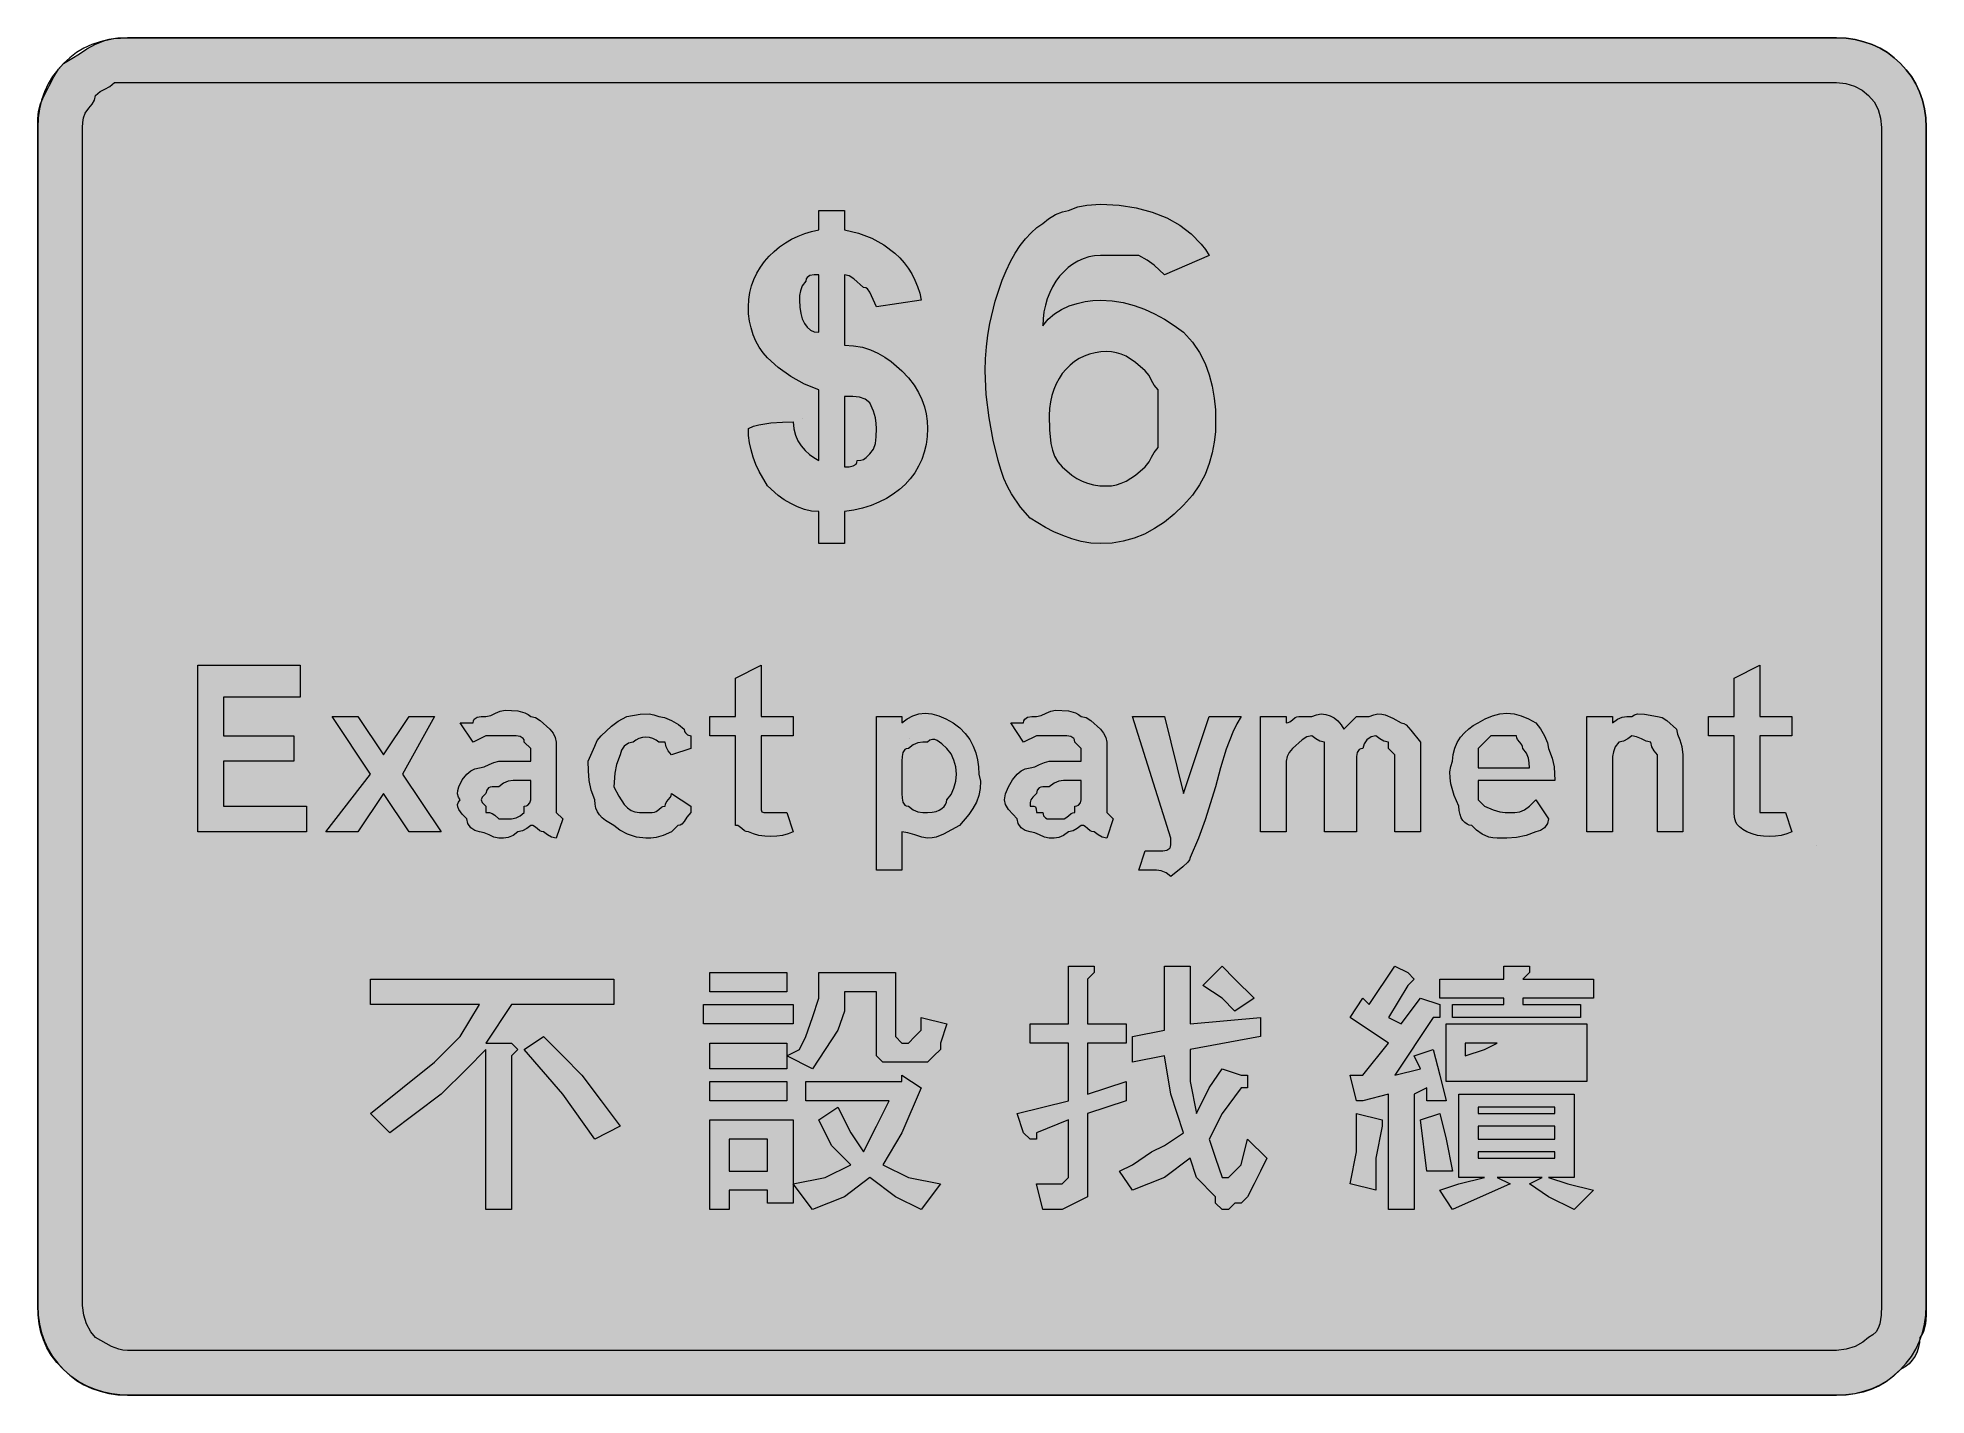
# Model space of a CAD drawing. Header units: metres. Extents: x 106 to 460, y 8 to 263.
import ezdxf

# ---------------------------------------------------------------- set-up
doc = ezdxf.new("R2010")
doc.units = ezdxf.units.M
for name, color, linetype, true_color in [('FILL_BLUE_0000FF', 7, 'Continuous', 0x0000ff), ('FILL_WHITE_FFFFFF', 7, 'Continuous', 0xffffff), ('STROKE_BLUE_0000FF', 7, 'Continuous', 0x0000ff), ('STROKE_WHITE_FFFFFF', 7, 'Continuous', 0xffffff)]:
    doc.layers.add(name, color=color, linetype=linetype, true_color=true_color)

msp = doc.modelspace()

# ---------------------------------------------------------------- hatches: boundary and pattern name
at = {"layer": 'FILL_BLUE_0000FF', "true_color": 0x0000ff}
h = msp.add_hatch(color=7, dxfattribs=at)
h.dxf.hatch_style = 1
h.paths.add_polyline_path([(444.81, 254.24), (446.41, 253.76), (447.84, 253.01), (449.07, 252), (450.08, 250.77), (450.83, 249.34), (451.31, 247.74), (451.47, 246), (451.47, 25.2), (451.43, 23.42), (451.17, 21.75), (450.88, 20.99), (450.46, 20.31), (449.86, 19.7), (449.07, 19.2), (447.96, 18.32), (446.52, 17.55), (444.85, 17.01), (443.07, 16.8), (122.67, 16.8), (121.82, 16.85), (121.06, 17.01), (119.67, 17.55), (116.67, 19.2), (115.79, 20.31), (115.02, 21.75), (114.48, 23.42), (114.27, 25.2), (114.27, 246), (114.29, 246.9), (114.42, 247.8), (114.78, 248.7), (115.47, 249.6), (116.07, 250.35), (116.48, 251.12), (116.67, 252), (117.57, 252.71), (118.47, 253.2), (119.37, 253.69), (120.27, 254.4), (122.67, 254.4), (443.07, 254.4), (444.81, 254.24)])
at = {"layer": 'FILL_WHITE_FFFFFF', "true_color": 0xffffff}
h = msp.add_hatch(color=7, dxfattribs=at)
h.dxf.hatch_style = 1
h.paths.add_polyline_path([(444.84, 262.72), (446.55, 262.47), (448.19, 262.07), (449.75, 261.52), (451.22, 260.84), (452.6, 260.02), (453.89, 259.07), (455.07, 258), (456.14, 256.82), (457.09, 255.53), (457.91, 254.15), (458.6, 252.67), (459.14, 251.12), (459.54, 249.48), (459.79, 247.77), (459.87, 246), (459.87, 25.2), (459.85, 23.42), (459.72, 21.75), (459.36, 20.31), (459.07, 19.7), (458.67, 19.2), (458.61, 18.3), (458.45, 17.42), (458.16, 16.56), (457.77, 15.75), (457.26, 14.99), (456.65, 14.31), (455.91, 13.7), (455.07, 13.2), (453.72, 11.96), (452.35, 10.93), (450.96, 10.1), (449.52, 9.45), (448.03, 8.97), (446.46, 8.64), (444.82, 8.46), (443.07, 8.4), (122.67, 8.4), (121.27, 8.46), (119.78, 8.64), (118.24, 8.97), (116.67, 9.45), (115.1, 10.1), (113.56, 10.93), (112.07, 11.96), (110.67, 13.2), (109.43, 14.55), (108.4, 15.92), (107.57, 17.31), (106.92, 18.75), (106.44, 20.24), (106.11, 21.81), (105.93, 23.45), (105.87, 25.2), (105.87, 246), (105.89, 247.61), (106.02, 249), (106.38, 250.39), (107.07, 252), (108.87, 255.45), (109.77, 256.89), (110.67, 258), (112.28, 258.9), (113.67, 259.8), (115.06, 260.7), (116.67, 261.6), (118.45, 262.29), (120.12, 262.65), (122.67, 262.8), (443.07, 262.8), (444.84, 262.72)])
h = msp.add_hatch(color=7, dxfattribs=at)
h.dxf.hatch_style = 1
h.paths.add_polyline_path([(248.36, 187.26), (248.97, 186.3), (249.7, 185.46), (250.51, 184.72), (251.37, 184.11), (252.27, 183.6), (252.27, 196.8), (249.59, 197.91), (247.02, 199.35), (244.68, 201.02), (242.67, 202.8), (241.83, 203.75), (241.1, 204.81), (240.48, 205.94), (239.97, 207.15), (239.58, 208.41), (239.3, 209.72), (239.13, 211.05), (239.07, 212.4), (239.14, 213.74), (239.34, 215.04), (239.67, 216.3), (240.12, 217.52), (240.68, 218.69), (241.35, 219.8), (242.11, 220.86), (242.97, 221.85), (243.91, 222.77), (244.93, 223.61), (246.02, 224.38), (247.17, 225.06), (248.38, 225.64), (249.64, 226.13), (250.94, 226.52), (252.27, 226.8), (252.27, 230.4), (257.07, 230.4), (257.07, 226.8), (259.71, 226.18), (262.19, 225.24), (264.47, 223.99), (266.52, 222.45), (267.44, 221.57), (268.28, 220.62), (269.05, 219.61), (269.73, 218.53), (270.31, 217.39), (270.8, 216.19), (271.19, 214.92), (271.47, 213.6), (263.07, 212.4), (261.87, 215.1), (261.38, 215.77), (261.07, 215.94), (260.67, 216), (258.87, 217.65), (257.97, 218.19), (257.07, 218.4), (257.07, 205.2), (258.81, 205.09), (260.45, 204.79), (261.96, 204.31), (263.37, 203.7), (264.66, 202.97), (265.85, 202.16), (267.87, 200.4), (269.11, 199.05), (270.14, 197.7), (270.97, 196.35), (271.62, 195), (272.1, 193.65), (272.43, 192.3), (272.61, 190.95), (272.67, 189.6), (272.6, 188.05), (272.39, 186.57), (272.05, 185.14), (271.58, 183.79), (270.99, 182.5), (270.27, 181.29), (269.43, 180.15), (268.47, 179.1), (267.4, 178.13), (266.22, 177.25), (264.94, 176.46), (263.56, 175.76), (262.07, 175.17), (260.5, 174.67), (258.83, 174.28), (257.07, 174), (257.07, 168), (252.27, 168), (252.27, 174), (250.92, 174.11), (249.59, 174.41), (248.28, 174.89), (247.02, 175.5), (245.81, 176.23), (244.68, 177.04), (242.67, 178.8), (241.1, 181.5), (240.48, 182.85), (239.97, 184.2), (239.58, 185.55), (239.3, 186.9), (239.13, 188.25), (239.07, 189.6), (240.02, 190), (241.06, 190.29), (243.27, 190.65), (245.48, 190.78), (247.47, 190.8), (247.58, 189.51), (247.88, 188.32), (248.36, 187.26)])
h.paths.add_polyline_path([(250.62, 218.25), (250.08, 217.89), (249.92, 217.6), (249.87, 217.2), (249.18, 216.3), (248.82, 215.4), (248.69, 214.5), (248.67, 213.6), (248.73, 212.31), (248.9, 211.14), (249.18, 210.12), (249.57, 209.25), (250.08, 208.55), (250.7, 208.03), (251.43, 207.71), (252.27, 207.6), (252.27, 218.4), (251.39, 218.38), (250.62, 218.25)], flags=16)
h.paths.add_polyline_path([(257.95, 182.42), (258.72, 182.55), (259.26, 182.91), (259.42, 183.2), (259.47, 183.6), (260.18, 183.62), (260.67, 183.75), (261.16, 184.11), (261.87, 184.8), (262.56, 185.72), (262.92, 186.75), (263.05, 188.01), (263.07, 189.6), (263.05, 190.52), (262.92, 191.55), (262.56, 192.81), (261.87, 194.4), (260.95, 195.09), (259.92, 195.45), (258.66, 195.58), (257.07, 195.6), (257.07, 182.4), (257.95, 182.42)], flags=16)
h = msp.add_hatch(color=7, dxfattribs=at)
h.dxf.hatch_style = 1
h.paths.add_polyline_path([(301.49, 168.41), (299.73, 168.89), (298.02, 169.5), (296.36, 170.23), (294.78, 171.04), (291.87, 172.8), (290.09, 174.82), (288.42, 177.3), (287.66, 178.71), (286.98, 180.22), (286.37, 181.86), (285.87, 183.6), (284.99, 187.41), (284.22, 191.55), (283.68, 195.92), (283.47, 200.4), (283.53, 202.65), (283.69, 204.88), (283.95, 207.09), (284.31, 209.27), (285.31, 213.46), (286.62, 217.35), (287.39, 219.15), (288.22, 220.85), (289.11, 222.42), (290.05, 223.86), (291.05, 225.14), (292.08, 226.27), (293.16, 227.23), (294.27, 228), (295.36, 228.88), (296.67, 229.65), (297.98, 230.19), (299.07, 230.4), (300.85, 231.09), (302.52, 231.45), (305.07, 231.6), (308.56, 231.43), (311.8, 230.94), (314.79, 230.14), (317.52, 229.05), (319.96, 227.67), (322.11, 226.03), (323.95, 224.14), (324.75, 223.1), (325.47, 222), (317.07, 218.4), (315.12, 220.2), (313.86, 221.1), (312.27, 222), (305.07, 222), (303.96, 221.93), (302.88, 221.73), (301.85, 221.4), (300.85, 220.95), (299.91, 220.39), (299.02, 219.72), (298.19, 218.96), (297.42, 218.1), (296.72, 217.16), (296.11, 216.14), (295.57, 215.05), (295.11, 213.9), (294.75, 212.69), (294.49, 211.43), (294.33, 210.13), (294.27, 208.8), (295.28, 210.04), (296.46, 211.07), (297.79, 211.9), (299.22, 212.55), (300.7, 213.03), (302.2, 213.36), (303.67, 213.54), (305.07, 213.6), (307.27, 213.49), (309.36, 213.17), (311.38, 212.65), (313.32, 211.95), (315.21, 211.08), (317.05, 210.06), (318.87, 208.89), (320.67, 207.6), (322.31, 205.75), (323.63, 203.79), (324.68, 201.76), (325.47, 199.65), (326.04, 197.49), (326.41, 195.28), (326.61, 193.05), (326.67, 190.8), (326.61, 188.95), (326.41, 187.01), (326.04, 185.02), (325.47, 183), (324.68, 180.98), (323.63, 178.99), (322.31, 177.05), (320.67, 175.2), (318.87, 173.51), (317.05, 172.05), (315.21, 170.81), (313.32, 169.8), (311.38, 169.01), (309.36, 168.45), (307.27, 168.11), (305.07, 168), (303.27, 168.11), (301.49, 168.41)])
h.paths.add_polyline_path([(315.87, 196.8), (315.16, 197.7), (314.67, 198.6), (314.18, 199.5), (313.47, 200.4), (311.67, 201.97), (309.87, 203.1), (308.97, 203.49), (308.07, 203.77), (307.17, 203.94), (306.27, 204), (305.16, 203.94), (304.08, 203.78), (303.05, 203.51), (302.05, 203.14), (301.11, 202.67), (300.22, 202.1), (299.39, 201.44), (298.62, 200.7), (297.92, 199.87), (297.31, 198.96), (296.77, 197.97), (296.31, 196.91), (295.95, 195.78), (295.69, 194.58), (295.53, 193.32), (295.47, 192), (295.51, 189.32), (295.77, 186.75), (296.06, 185.54), (296.48, 184.41), (297.08, 183.35), (297.87, 182.4), (299.69, 180.82), (300.63, 180.21), (301.62, 179.7), (302.66, 179.31), (303.78, 179.02), (304.97, 178.86), (306.27, 178.8), (307.17, 178.86), (308.07, 179.02), (308.97, 179.31), (309.87, 179.7), (311.67, 180.82), (313.47, 182.4), (314.18, 183.3), (314.67, 184.2), (315.16, 185.1), (315.87, 186), (315.87, 189.6), (315.87, 190.8), (315.87, 192), (315.87, 193.2), (315.87, 196.8)], flags=16)
h = msp.add_hatch(color=7, dxfattribs=at)
h.dxf.hatch_style = 1
h.paths.add_polyline_path([(135.87, 145.2), (155.07, 145.2), (155.07, 139.2), (140.67, 139.2), (140.67, 132), (153.87, 132), (153.87, 127.2), (140.67, 127.2), (140.67, 118.8), (156.27, 118.8), (156.27, 114), (135.87, 114), (135.87, 145.2)])
h = msp.add_hatch(color=7, dxfattribs=at)
h.dxf.hatch_style = 1
h.paths.add_polyline_path([(241.49, 118.11), (241.62, 117.75), (241.98, 117.62), (242.67, 117.6), (243.87, 117.6), (246.27, 117.6), (247.47, 114), (246.52, 113.61), (245.48, 113.32), (244.39, 113.16), (243.27, 113.1), (242.15, 113.16), (241.06, 113.32), (240.02, 113.61), (239.07, 114), (238.67, 114.05), (238.36, 114.19), (237.87, 114.6), (237.38, 115.01), (237.07, 115.15), (236.67, 115.2), (236.67, 117.6), (236.67, 132), (231.87, 132), (231.87, 135.6), (236.67, 135.6), (236.67, 142.8), (241.47, 145.2), (241.47, 135.6), (247.47, 135.6), (247.47, 132), (241.47, 132), (241.47, 118.8), (241.49, 118.11)])
h = msp.add_hatch(color=7, dxfattribs=at)
h.dxf.hatch_style = 1
h.paths.add_polyline_path([(434.67, 114), (433.72, 113.61), (432.68, 113.32), (431.59, 113.16), (430.47, 113.1), (429.35, 113.16), (428.26, 113.32), (427.22, 113.61), (426.27, 114), (425.48, 114.45), (424.88, 114.9), (424.46, 115.35), (424.17, 115.8), (423.91, 116.7), (423.87, 117.6), (423.87, 132), (419.07, 132), (419.07, 135.6), (423.87, 135.6), (423.87, 142.8), (428.67, 145.2), (428.67, 135.6), (434.67, 135.6), (434.67, 132), (428.67, 132), (428.67, 118.8), (428.67, 117.6), (429.87, 117.6), (431.07, 117.6), (433.47, 117.6), (434.67, 114)])
h = msp.add_hatch(color=7, dxfattribs=at)
h.dxf.hatch_style = 1
h.paths.add_polyline_path([(170.67, 121.2), (165.87, 114), (159.87, 114), (168.27, 124.8), (161.07, 135.6), (165.87, 135.6), (170.67, 128.4), (175.47, 135.6), (180.27, 135.6), (174.27, 124.8), (181.47, 114), (175.47, 114), (170.67, 121.2)])
h = msp.add_hatch(color=7, dxfattribs=at)
h.dxf.hatch_style = 1
h.paths.add_polyline_path([(187.47, 134.4), (187.52, 134.8), (187.68, 135.09), (188.22, 135.45), (188.99, 135.58), (189.87, 135.6), (190.77, 135.79), (191.67, 136.2), (192.57, 136.61), (193.47, 136.8), (195.87, 136.65), (197.18, 136.29), (197.77, 136), (198.27, 135.6), (199.17, 135.39), (200.07, 134.85), (201.87, 133.2), (202.47, 132.45), (202.88, 131.68), (203.07, 130.8), (203.07, 126), (203.07, 118.8), (203.07, 117.6), (204.27, 116.4), (203.07, 112.8), (202.19, 112.99), (201.42, 113.4), (200.67, 114), (200.27, 114.05), (199.96, 114.19), (199.47, 114.6), (198.98, 115.01), (198.67, 115.15), (198.27, 115.2), (197.52, 114.6), (196.75, 114.19), (195.87, 114), (194.97, 113.31), (194.07, 112.95), (193.17, 112.82), (192.27, 112.8), (191.37, 112.99), (190.47, 113.4), (189.57, 113.81), (188.67, 114), (187.79, 114.21), (187.02, 114.75), (186.48, 115.52), (186.27, 116.4), (185.41, 117.3), (184.77, 118.2), (184.61, 118.65), (184.58, 119.1), (184.73, 119.55), (185.07, 120), (184.73, 120.5), (184.58, 121.09), (184.61, 121.73), (184.77, 122.4), (185.41, 123.71), (186.27, 124.8), (187.02, 125.4), (187.79, 125.81), (188.67, 126), (189.57, 126.19), (190.47, 126.6), (191.37, 127.01), (192.27, 127.2), (194.67, 127.2), (198.27, 127.2), (198.27, 128.4), (198.27, 129.6), (197.07, 130.8), (197.02, 131.2), (196.86, 131.49), (196.32, 131.85), (195.55, 131.98), (194.67, 132), (192.27, 132), (191.07, 132), (189.87, 132), (187.47, 130.8), (185.07, 134.4), (187.47, 134.4)])
h.paths.add_polyline_path([(195.55, 116.59), (196.32, 117), (197.07, 117.6), (197.07, 118.8), (197.47, 118.85), (197.76, 118.99), (198.12, 119.4), (198.27, 120), (198.27, 123.6), (195.87, 123.6), (194.97, 123.58), (194.07, 123.45), (193.17, 123.09), (192.27, 122.4), (191.07, 122.4), (190.67, 122.35), (190.38, 122.21), (190.02, 121.8), (189.87, 121.2), (189.2, 120.49), (188.97, 120), (189.2, 119.51), (189.87, 118.8), (189.87, 117.6), (190.58, 117.58), (191.07, 117.45), (191.56, 117.09), (192.27, 116.4), (194.67, 116.4), (195.55, 116.59)], flags=16)
h = msp.add_hatch(color=7, dxfattribs=at)
h.dxf.hatch_style = 1
h.paths.add_polyline_path([(221.07, 117.6), (221.47, 117.65), (221.78, 117.79), (222.27, 118.2), (222.76, 118.61), (223.07, 118.75), (223.47, 118.8), (223.52, 119.2), (223.66, 119.51), (224.07, 120), (224.48, 120.49), (224.62, 120.8), (224.67, 121.2), (228.27, 118.8), (228.27, 117.6), (227.56, 116.72), (227.07, 115.95), (226.58, 115.41), (226.27, 115.25), (225.87, 115.2), (224.67, 114), (223.08, 113.31), (221.82, 112.95), (220.79, 112.82), (219.87, 112.8), (218.09, 113.01), (216.42, 113.55), (214.98, 114.32), (213.87, 115.2), (212.3, 116.12), (211.68, 116.61), (211.17, 117.15), (210.78, 117.74), (210.5, 118.41), (210.33, 119.15), (210.27, 120), (209.58, 121.8), (209.22, 123.6), (209.09, 125.4), (209.07, 127.2), (210.27, 130.05), (210.76, 131.08), (211.47, 132), (213.42, 133.8), (214.68, 134.7), (216.27, 135.6), (218.82, 136.05), (220.49, 136.11), (221.37, 135.94), (222.27, 135.6), (223.36, 135.39), (224.67, 134.85), (225.98, 134.08), (227.07, 133.2), (227.12, 132.8), (227.26, 132.51), (227.67, 132.15), (228.27, 132), (228.27, 129.6), (224.67, 128.4), (224.07, 129.15), (223.66, 129.92), (223.47, 130.8), (222.27, 130.8), (221.77, 131.19), (221.18, 131.47), (220.54, 131.64), (219.87, 131.7), (219.2, 131.64), (218.56, 131.47), (217.97, 131.19), (217.47, 130.8), (216.59, 130.59), (215.82, 130.05), (215.28, 129.28), (215.07, 128.4), (214.38, 126.62), (214.02, 124.95), (213.87, 122.4), (214.79, 120.64), (215.82, 119.1), (216.41, 118.49), (217.08, 118.01), (217.82, 117.71), (218.67, 117.6), (221.07, 117.6)])
h = msp.add_hatch(color=7, dxfattribs=at)
h.dxf.hatch_style = 1
h.paths.add_polyline_path([(269.88, 135.75), (271.01, 136.09), (272.22, 136.2), (273.48, 136.09), (274.79, 135.75), (276.12, 135.19), (277.47, 134.4), (278.71, 133.45), (279.74, 132.39), (280.57, 131.26), (281.22, 130.05), (281.7, 128.79), (282.03, 127.48), (282.21, 126.15), (282.27, 124.8), (282.56, 123.45), (282.55, 122.12), (282.29, 120.81), (281.82, 119.55), (281.18, 118.34), (280.41, 117.21), (278.67, 115.2), (275.67, 113.55), (274.28, 113.01), (273.52, 112.85), (272.67, 112.8), (271.58, 112.99), (270.27, 113.4), (268.96, 113.81), (267.87, 114), (267.87, 106.8), (263.07, 106.8), (263.07, 135.6), (267.87, 135.6), (267.87, 134.4), (268.82, 135.19), (269.88, 135.75)])
h.paths.add_polyline_path([(268.38, 129.39), (268.02, 128.85), (267.89, 128.08), (267.87, 127.2), (267.87, 126), (267.87, 122.4), (267.87, 121.2), (267.89, 120.32), (268.02, 119.55), (268.38, 119.01), (268.67, 118.85), (269.07, 118.8), (269.97, 118.11), (270.87, 117.75), (271.77, 117.62), (272.67, 117.6), (273.51, 117.65), (274.25, 117.81), (274.86, 118.04), (275.37, 118.35), (275.76, 118.71), (276.05, 119.12), (276.21, 119.55), (276.27, 120), (277.06, 121), (277.62, 122.17), (277.96, 123.46), (278.07, 124.8), (277.96, 126.14), (277.62, 127.42), (277.06, 128.6), (276.27, 129.6), (275.37, 130.46), (274.47, 131.1), (274.02, 131.26), (273.57, 131.29), (273.12, 131.14), (272.67, 130.8), (271.77, 130.78), (270.87, 130.65), (269.97, 130.29), (269.07, 129.6), (268.67, 129.55), (268.38, 129.39)], flags=16)
h = msp.add_hatch(color=7, dxfattribs=at)
h.dxf.hatch_style = 1
h.paths.add_polyline_path([(290.72, 134.8), (290.88, 135.09), (291.42, 135.45), (292.19, 135.58), (293.07, 135.6), (293.97, 135.79), (294.87, 136.2), (295.77, 136.61), (296.67, 136.8), (299.07, 136.65), (300.38, 136.29), (300.97, 136), (301.47, 135.6), (302.37, 135.39), (303.27, 134.85), (305.07, 133.2), (305.67, 132.45), (306.08, 131.68), (306.27, 130.8), (306.27, 126), (306.27, 118.8), (306.27, 117.6), (307.47, 116.4), (306.27, 112.8), (305.39, 112.99), (304.62, 113.4), (303.87, 114), (303.47, 114.05), (303.16, 114.19), (302.67, 114.6), (302.18, 115.01), (301.87, 115.15), (301.47, 115.2), (300.72, 114.6), (299.95, 114.19), (299.07, 114), (298.17, 113.31), (297.27, 112.95), (296.37, 112.82), (295.47, 112.8), (294.57, 112.99), (293.67, 113.4), (292.77, 113.81), (291.87, 114), (290.99, 114.21), (290.22, 114.75), (289.68, 115.52), (289.47, 116.4), (287.82, 118.2), (287.28, 119.1), (287.07, 120), (287.28, 121.09), (287.82, 122.4), (288.59, 123.71), (289.47, 124.8), (290.22, 125.4), (290.99, 125.81), (291.87, 126), (292.77, 126.19), (293.67, 126.6), (294.57, 127.01), (295.47, 127.2), (297.87, 127.2), (301.47, 127.2), (301.47, 128.4), (301.47, 129.6), (300.27, 130.8), (300.22, 131.2), (300.06, 131.49), (299.52, 131.85), (298.75, 131.98), (297.87, 132), (295.47, 132), (293.07, 132), (290.67, 130.8), (288.27, 134.4), (290.67, 134.4), (290.72, 134.8)])
h.paths.add_polyline_path([(298.27, 116.45), (298.58, 116.59), (299.07, 117), (299.56, 117.41), (299.87, 117.55), (300.27, 117.6), (300.27, 118.8), (300.67, 118.85), (300.96, 118.99), (301.32, 119.4), (301.47, 120), (301.47, 123.6), (299.07, 123.6), (298.17, 123.58), (297.27, 123.45), (296.37, 123.09), (295.47, 122.4), (294.27, 122.4), (293.87, 122.35), (293.58, 122.21), (293.22, 121.8), (293.07, 121.2), (292.38, 120.49), (292.02, 120), (291.89, 119.51), (291.87, 118.8), (292.56, 118.78), (292.92, 118.65), (293.05, 118.29), (293.07, 117.6), (294.27, 117.6), (294.42, 117), (294.78, 116.59), (295.07, 116.45), (295.47, 116.4), (297.87, 116.4), (298.27, 116.45)], flags=16)
h = msp.add_hatch(color=7, dxfattribs=at)
h.dxf.hatch_style = 1
h.paths.add_polyline_path([(318.27, 112.8), (311.07, 135.6), (317.07, 135.6), (320.67, 121.2), (325.47, 135.6), (331.47, 135.6), (330.62, 134.2), (329.88, 132.69), (328.62, 129.45), (327.59, 125.98), (326.67, 122.4), (324.72, 116.25), (323.46, 112.78), (321.87, 109.2), (321.76, 108.75), (321.48, 108.3), (320.52, 107.4), (318.27, 105.6), (317.37, 106.29), (316.47, 106.65), (315.57, 106.78), (314.67, 106.8), (312.27, 106.8), (313.47, 110.4), (315.87, 110.4), (316.75, 110.42), (317.52, 110.55), (318.06, 110.91), (318.22, 111.2), (318.27, 111.6), (318.27, 112.8)])
h = msp.add_hatch(color=7, dxfattribs=at)
h.dxf.hatch_style = 1
h.paths.add_polyline_path([(339.87, 134.4), (340.27, 134.45), (340.58, 134.59), (341.07, 135), (341.56, 135.41), (341.87, 135.55), (342.27, 135.6), (344.67, 135.6), (345.57, 135.94), (346.45, 136.07), (347.31, 136), (348.12, 135.75), (348.88, 135.33), (349.56, 134.76), (350.17, 134.04), (350.67, 133.2), (353.07, 135.6), (355.47, 135.6), (356.32, 135.94), (357.08, 136.09), (357.79, 136.06), (358.47, 135.9), (359.86, 135.26), (361.47, 134.4), (361.92, 134.29), (362.37, 134.01), (363.27, 133.05), (365.07, 130.8), (365.07, 129.6), (365.07, 114), (360.27, 114), (360.27, 128.4), (359.07, 129.6), (359.07, 130.8), (358.19, 130.99), (357.42, 131.4), (356.67, 132), (355.79, 131.79), (355.02, 131.25), (354.48, 130.48), (354.27, 129.6), (353.87, 129.55), (353.58, 129.39), (353.22, 128.85), (353.09, 128.08), (353.07, 127.2), (353.07, 114), (347.07, 114), (347.07, 128.4), (347.07, 129.6), (347.07, 130.8), (346.19, 130.99), (345.42, 131.4), (344.67, 132), (343.77, 131.79), (342.87, 131.25), (341.07, 129.6), (340.47, 128.85), (340.06, 128.08), (339.87, 127.2), (339.87, 114), (335.07, 114), (335.07, 135.6), (339.87, 135.6), (339.87, 134.4)])
h = msp.add_hatch(color=7, dxfattribs=at)
h.dxf.hatch_style = 1
h.paths.add_polyline_path([(377.88, 113.01), (376.62, 113.55), (375.59, 114.32), (374.67, 115.2), (374.22, 115.26), (373.79, 115.42), (373.38, 115.71), (373.02, 116.1), (372.71, 116.61), (372.48, 117.22), (372.32, 117.96), (372.27, 118.8), (371.41, 120.79), (370.77, 123), (370.61, 124.12), (370.58, 125.21), (370.73, 126.25), (371.07, 127.2), (371.18, 128.49), (371.48, 129.67), (371.96, 130.74), (372.57, 131.7), (373.3, 132.54), (374.11, 133.27), (374.97, 133.89), (375.87, 134.4), (377.22, 135.19), (378.57, 135.75), (379.92, 136.09), (381.27, 136.2), (382.62, 136.09), (383.97, 135.75), (385.32, 135.19), (386.67, 134.4), (387.55, 133.31), (388.32, 132), (388.86, 130.69), (389.07, 129.6), (389.76, 127.82), (390.12, 126.15), (390.27, 123.6), (375.87, 123.6), (375.87, 120), (377.07, 118.8), (378.66, 118.11), (379.92, 117.75), (380.95, 117.62), (381.87, 117.6), (382.77, 117.62), (383.67, 117.75), (384.57, 118.11), (385.47, 118.8), (386.67, 120), (389.07, 116.4), (388.86, 115.52), (388.32, 114.75), (387.55, 114.21), (386.67, 114), (384.87, 113.31), (383.07, 112.95), (381.27, 112.82), (379.47, 112.8), (378.62, 112.85), (377.88, 113.01)])
h.paths.add_polyline_path([(385.45, 126.9), (385.32, 127.8), (384.96, 128.7), (384.27, 129.6), (384.22, 130), (384.08, 130.31), (383.67, 130.8), (383.26, 131.29), (383.12, 131.6), (383.07, 132), (378.27, 132), (375.87, 129.6), (375.87, 126), (385.47, 126), (385.45, 126.9)], flags=16)
h = msp.add_hatch(color=7, dxfattribs=at)
h.dxf.hatch_style = 1
h.paths.add_polyline_path([(403.92, 131.4), (403.15, 130.99), (402.27, 130.8), (401.58, 129.9), (401.22, 129), (401.09, 128.1), (401.07, 127.2), (401.07, 114), (396.27, 114), (396.27, 135.6), (401.07, 135.6), (401.07, 134.4), (401.97, 135.09), (402.87, 135.45), (403.77, 135.58), (404.67, 135.6), (405.17, 135.94), (405.76, 136.11), (407.07, 136.05), (409.47, 135.6), (410.37, 135.39), (411.27, 134.85), (413.07, 133.2), (413.26, 132.28), (413.67, 131.25), (414.08, 129.99), (414.27, 128.4), (414.27, 114), (409.47, 114), (409.47, 128.4), (408.87, 129.15), (408.46, 129.92), (408.27, 130.8), (407.37, 130.99), (406.47, 131.4), (405.57, 131.81), (404.67, 132), (403.92, 131.4)])
h = msp.add_hatch(color=7, dxfattribs=at)
h.dxf.hatch_style = 1
h.paths.add_polyline_path([(299.07, 78), (299.07, 88.8), (301.47, 88.8), (303.87, 88.8), (303.87, 87.6), (302.67, 86.4), (302.67, 78), (309.87, 78), (309.87, 74.4), (302.67, 74.4), (302.67, 64.8), (309.87, 67.2), (309.87, 63.6), (302.67, 61.2), (302.67, 48), (302.67, 46.8), (302.67, 45.6), (300.27, 44.4), (297.87, 43.2), (294.27, 43.2), (293.07, 48), (295.47, 48), (296.67, 48), (297.87, 48), (299.07, 49.2), (299.07, 50.4), (299.07, 60), (293.07, 57.6), (293.07, 56.4), (291.87, 56.4), (290.67, 57.6), (289.47, 61.2), (299.07, 63.6), (299.07, 74.4), (291.87, 74.4), (291.87, 78), (299.07, 78)])
h = msp.add_hatch(color=7, dxfattribs=at)
h.dxf.hatch_style = 1
h.paths.add_polyline_path([(317.07, 76.8), (317.07, 88.8), (320.67, 88.8), (321.87, 88.8), (321.87, 87.6), (321.87, 86.4), (321.87, 78), (335.07, 79.2), (335.07, 75.6), (321.87, 73.2), (321.87, 67.2), (323.07, 61.2), (325.47, 66), (327.87, 69.6), (331.47, 68.4), (332.67, 68.4), (332.67, 67.2), (332.67, 66), (331.47, 66), (327.87, 61.2), (325.47, 56.4), (326.67, 52.8), (327.87, 49.2), (329.07, 49.2), (330.27, 50.4), (331.47, 51.6), (332.67, 56.4), (336.27, 52.8), (335.07, 50.4), (333.87, 48), (332.67, 45.6), (331.47, 44.4), (330.27, 44.4), (329.07, 43.2), (327.87, 43.2), (326.67, 44.4), (326.67, 45.6), (323.07, 49.2), (321.87, 52.8), (317.07, 49.2), (311.07, 46.8), (308.67, 50.4), (311.07, 51.6), (314.67, 54), (317.07, 55.2), (320.67, 57.6), (318.27, 64.8), (317.07, 72), (311.07, 70.8), (311.07, 75.6), (317.07, 76.8)])
h = msp.add_hatch(color=7, dxfattribs=at)
h.dxf.hatch_style = 1
h.paths.add_polyline_path([(327.87, 82.8), (324.27, 85.2), (327.87, 88.8), (330.27, 86.4), (333.87, 82.8), (330.27, 80.4), (327.87, 82.8)])
h = msp.add_hatch(color=7, dxfattribs=at)
h.dxf.hatch_style = 1
h.paths.add_polyline_path([(355.47, 81.6), (360.27, 88.8), (362.67, 87.6), (363.87, 86.4), (362.67, 85.2), (359.07, 79.2), (361.47, 78), (365.07, 82.8), (368.67, 81.6), (368.67, 80.4), (368.67, 79.2), (367.47, 79.2), (360.27, 68.4), (365.07, 69.6), (363.87, 72), (367.47, 73.2), (368.67, 68.4), (369.87, 63.6), (366.27, 63.6), (366.27, 66), (363.87, 64.8), (363.87, 43.2), (359.07, 43.2), (359.07, 64.8), (354.27, 63.6), (353.07, 63.6), (351.87, 68.4), (354.27, 68.4), (359.07, 74.4), (351.87, 79.2), (354.27, 82.8), (355.47, 81.6)])
h = msp.add_hatch(color=7, dxfattribs=at)
h.dxf.hatch_style = 1
h.paths.add_polyline_path([(380.67, 86.4), (380.67, 88.8), (384.27, 88.8), (385.47, 88.8), (385.47, 87.6), (384.27, 86.4), (397.47, 86.4), (397.47, 82.8), (384.27, 82.8), (384.27, 81.6), (395.07, 81.6), (395.07, 79.2), (371.07, 79.2), (371.07, 81.6), (380.67, 81.6), (380.67, 82.8), (368.67, 82.8), (368.67, 86.4), (380.67, 86.4)])
h = msp.add_hatch(color=7, dxfattribs=at)
h.dxf.hatch_style = 1
h.paths.add_polyline_path([(213.87, 86.4), (213.87, 81.6), (194.67, 81.6), (189.87, 74.4), (193.47, 74.4), (194.67, 74.4), (195.87, 73.2), (194.67, 72), (194.67, 43.2), (189.87, 43.2), (189.87, 73.2), (186.27, 69.6), (181.47, 64.8), (176.67, 61.2), (171.87, 57.6), (168.27, 61.2), (174.27, 66), (180.27, 70.8), (185.07, 75.6), (188.67, 81.6), (168.27, 81.6), (168.27, 86.4), (213.87, 86.4)])
h = msp.add_hatch(color=7, dxfattribs=at)
h.dxf.hatch_style = 1
h.paths.add_polyline_path([(246.27, 87.6), (246.27, 84), (231.87, 84), (231.87, 87.6), (246.27, 87.6)])
h = msp.add_hatch(color=7, dxfattribs=at)
h.dxf.hatch_style = 1
h.paths.add_polyline_path([(266.67, 87.6), (266.67, 76.8), (266.67, 75.6), (267.87, 74.4), (269.07, 74.4), (270.27, 75.6), (271.47, 76.8), (271.47, 79.2), (276.27, 78), (275.07, 74.4), (275.07, 73.2), (273.87, 72), (272.67, 70.8), (271.47, 70.8), (266.67, 70.8), (264.27, 70.8), (263.07, 72), (263.07, 73.2), (263.07, 75.6), (263.07, 84), (257.07, 84), (257.07, 80.4), (255.87, 76.8), (253.47, 73.2), (251.07, 69.6), (246.27, 72), (248.67, 73.2), (249.87, 75.6), (251.07, 79.2), (252.27, 82.8), (252.27, 87.6), (266.67, 87.6)])
h = msp.add_hatch(color=7, dxfattribs=at)
h.dxf.hatch_style = 1
h.paths.add_polyline_path([(247.47, 81.6), (247.47, 78), (230.67, 78), (230.67, 81.6), (247.47, 81.6)])
h = msp.add_hatch(color=7, dxfattribs=at)
h.dxf.hatch_style = 1
h.paths.add_polyline_path([(396.27, 67.2), (369.87, 67.2), (369.87, 78), (396.27, 78), (396.27, 67.2)])
h.paths.add_polyline_path([(379.47, 74.4), (373.47, 74.4), (373.47, 72), (377.07, 73.2), (379.47, 74.4)], flags=16)
h = msp.add_hatch(color=7, dxfattribs=at)
h.dxf.hatch_style = 1
h.paths.add_polyline_path([(204.27, 64.8), (197.07, 73.2), (200.67, 75.6), (204.27, 72), (207.87, 68.4), (211.47, 63.6), (215.07, 58.8), (210.27, 56.4), (204.27, 64.8)])
h = msp.add_hatch(color=7, dxfattribs=at)
h.dxf.hatch_style = 1
h.paths.add_polyline_path([(246.27, 74.4), (246.27, 69.6), (231.87, 69.6), (231.87, 74.4), (246.27, 74.4)])
h = msp.add_hatch(color=7, dxfattribs=at)
h.dxf.hatch_style = 1
h.paths.add_polyline_path([(267.87, 67.2), (267.87, 68.4), (271.47, 66), (267.87, 57.6), (264.27, 51.6), (269.07, 49.2), (275.07, 48), (271.47, 43.2), (266.67, 45.6), (261.87, 49.2), (257.07, 45.6), (251.07, 43.2), (247.47, 48), (253.47, 49.2), (258.27, 51.6), (254.67, 55.2), (252.27, 60), (255.87, 62.4), (258.27, 57.6), (260.67, 54), (263.07, 58.8), (265.47, 63.6), (249.87, 63.6), (249.87, 67.2), (267.87, 67.2)])
h = msp.add_hatch(color=7, dxfattribs=at)
h.dxf.hatch_style = 1
h.paths.add_polyline_path([(246.27, 67.2), (246.27, 63.6), (231.87, 63.6), (231.87, 67.2), (246.27, 67.2)])
h = msp.add_hatch(color=7, dxfattribs=at)
h.dxf.hatch_style = 1
h.paths.add_polyline_path([(392.67, 48), (397.47, 46.8), (393.87, 43.2), (389.07, 45.6), (385.47, 48), (387.87, 49.2), (379.47, 49.2), (381.87, 48), (371.07, 43.2), (368.67, 46.8), (372.27, 48), (377.07, 49.2), (372.27, 49.2), (372.27, 64.8), (393.87, 64.8), (393.87, 49.2), (389.07, 49.2), (392.67, 48)])
h.paths.add_polyline_path([(375.87, 61.2), (390.27, 61.2), (390.27, 62.4), (375.87, 62.4), (375.87, 61.2)], flags=16)
h.paths.add_polyline_path([(375.87, 54), (375.87, 52.8), (390.27, 52.8), (390.27, 54), (375.87, 54)], flags=16)
h.paths.add_polyline_path([(390.27, 58.8), (375.87, 58.8), (375.87, 56.4), (390.27, 56.4), (390.27, 58.8)], flags=16)
h = msp.add_hatch(color=7, dxfattribs=at)
h.dxf.hatch_style = 1
h.paths.add_polyline_path([(353.07, 54), (353.07, 61.2), (357.87, 60), (357.87, 58.8), (356.67, 52.8), (356.67, 46.8), (351.87, 48), (353.07, 54)])
h = msp.add_hatch(color=7, dxfattribs=at)
h.dxf.hatch_style = 1
h.paths.add_polyline_path([(369.87, 56.4), (371.07, 50.4), (366.27, 50.4), (365.07, 60), (368.67, 61.2), (369.87, 56.4)])
h = msp.add_hatch(color=7, dxfattribs=at)
h.dxf.hatch_style = 1
h.paths.add_polyline_path([(242.67, 44.4), (242.67, 46.8), (235.47, 46.8), (235.47, 43.2), (231.87, 43.2), (231.87, 60), (247.47, 60), (247.47, 44.4), (242.67, 44.4)])
h.paths.add_polyline_path([(242.67, 56.4), (235.47, 56.4), (235.47, 50.4), (242.67, 50.4), (242.67, 56.4)], flags=16)

# ---------------------------------------------------------------- linework, layer by layer
at = {"layer": 'FILL_BLUE_0000FF', "lineweight": 0, "true_color": 0x0000ff}
msp.add_lwpolyline([(444.81, 254.24), (446.41, 253.76), (447.84, 253.01), (449.07, 252), (450.08, 250.77), (450.83, 249.34), (451.31, 247.74), (451.47, 246), (451.47, 25.2), (451.43, 23.42), (451.17, 21.75), (450.88, 20.99), (450.46, 20.31), (449.86, 19.7), (449.07, 19.2), (447.96, 18.32), (446.52, 17.55), (444.85, 17.01), (443.07, 16.8), (122.67, 16.8), (121.82, 16.85), (121.06, 17.01), (119.67, 17.55), (116.67, 19.2), (115.79, 20.31), (115.02, 21.75), (114.48, 23.42), (114.27, 25.2), (114.27, 246), (114.29, 246.9), (114.42, 247.8), (114.78, 248.7), (115.47, 249.6), (116.07, 250.35), (116.48, 251.12), (116.67, 252), (117.57, 252.71), (118.47, 253.2), (119.37, 253.69), (120.27, 254.4), (122.67, 254.4), (443.07, 254.4)], close=True, dxfattribs=at)
at = {"layer": 'FILL_WHITE_FFFFFF', "lineweight": 0, "true_color": 0xffffff}
for points in [[(444.84, 262.72), (446.55, 262.47), (448.19, 262.07), (449.75, 261.52), (451.22, 260.84), (452.6, 260.02), (453.89, 259.07), (455.07, 258), (456.14, 256.82), (457.09, 255.53), (457.91, 254.15), (458.6, 252.67), (459.14, 251.12), (459.54, 249.48), (459.79, 247.77), (459.87, 246), (459.87, 25.2), (459.85, 23.42), (459.72, 21.75), (459.36, 20.31), (459.07, 19.7), (458.67, 19.2), (458.61, 18.3), (458.45, 17.42), (458.16, 16.56), (457.77, 15.75), (457.26, 14.99), (456.65, 14.31), (455.91, 13.7), (455.07, 13.2), (453.72, 11.96), (452.35, 10.93), (450.96, 10.1), (449.52, 9.45), (448.03, 8.97), (446.46, 8.64), (444.82, 8.46), (443.07, 8.4), (122.67, 8.4), (121.27, 8.46), (119.78, 8.64), (118.24, 8.97), (116.67, 9.45), (115.1, 10.1), (113.56, 10.93), (112.07, 11.96), (110.67, 13.2), (109.43, 14.55), (108.4, 15.92), (107.57, 17.31), (106.92, 18.75), (106.44, 20.24), (106.11, 21.81), (105.93, 23.45), (105.87, 25.2), (105.87, 246), (105.89, 247.61), (106.02, 249), (106.38, 250.39), (107.07, 252), (108.87, 255.45), (109.77, 256.89), (110.67, 258), (112.28, 258.9), (113.67, 259.8), (115.06, 260.7), (116.67, 261.6), (118.45, 262.29), (120.12, 262.65), (122.67, 262.8), (443.07, 262.8)], [(248.36, 187.26), (248.97, 186.3), (249.7, 185.46), (250.51, 184.72), (251.37, 184.11), (252.27, 183.6), (252.27, 196.8), (249.59, 197.91), (247.02, 199.35), (244.68, 201.02), (242.67, 202.8), (241.83, 203.75), (241.1, 204.81), (240.48, 205.94), (239.97, 207.15), (239.58, 208.41), (239.3, 209.72), (239.13, 211.05), (239.07, 212.4), (239.14, 213.74), (239.34, 215.04), (239.67, 216.3), (240.12, 217.52), (240.68, 218.69), (241.35, 219.8), (242.11, 220.86), (242.97, 221.85), (243.91, 222.77), (244.93, 223.61), (246.02, 224.38), (247.17, 225.06), (248.38, 225.64), (249.64, 226.13), (250.94, 226.52), (252.27, 226.8), (252.27, 230.4), (257.07, 230.4), (257.07, 226.8), (259.71, 226.18), (262.19, 225.24), (264.47, 223.99), (266.52, 222.45), (267.44, 221.57), (268.28, 220.62), (269.05, 219.61), (269.73, 218.53), (270.31, 217.39), (270.8, 216.19), (271.19, 214.92), (271.47, 213.6), (263.07, 212.4), (261.87, 215.1), (261.38, 215.77), (261.07, 215.94), (260.67, 216), (258.87, 217.65), (257.97, 218.19), (257.07, 218.4), (257.07, 205.2), (258.81, 205.09), (260.45, 204.79), (261.96, 204.31), (263.37, 203.7), (264.66, 202.97), (265.85, 202.16), (267.87, 200.4), (269.11, 199.05), (270.14, 197.7), (270.97, 196.35), (271.62, 195), (272.1, 193.65), (272.43, 192.3), (272.61, 190.95), (272.67, 189.6), (272.6, 188.05), (272.39, 186.57), (272.05, 185.14), (271.58, 183.79), (270.99, 182.5), (270.27, 181.29), (269.43, 180.15), (268.47, 179.1), (267.4, 178.13), (266.22, 177.25), (264.94, 176.46), (263.56, 175.76), (262.07, 175.17), (260.5, 174.67), (258.83, 174.28), (257.07, 174), (257.07, 168), (252.27, 168), (252.27, 174), (250.92, 174.11), (249.59, 174.41), (248.28, 174.89), (247.02, 175.5), (245.81, 176.23), (244.68, 177.04), (242.67, 178.8), (241.1, 181.5), (240.48, 182.85), (239.97, 184.2), (239.58, 185.55), (239.3, 186.9), (239.13, 188.25), (239.07, 189.6), (240.02, 190), (241.06, 190.29), (243.27, 190.65), (245.48, 190.78), (247.47, 190.8), (247.58, 189.51), (247.88, 188.32)], [(301.49, 168.41), (299.73, 168.89), (298.02, 169.5), (296.36, 170.23), (294.78, 171.04), (291.87, 172.8), (290.09, 174.82), (288.42, 177.3), (287.66, 178.71), (286.98, 180.22), (286.37, 181.86), (285.87, 183.6), (284.99, 187.41), (284.22, 191.55), (283.68, 195.92), (283.47, 200.4), (283.53, 202.65), (283.69, 204.88), (283.95, 207.09), (284.31, 209.27), (285.31, 213.46), (286.62, 217.35), (287.39, 219.15), (288.22, 220.85), (289.11, 222.42), (290.05, 223.86), (291.05, 225.14), (292.08, 226.27), (293.16, 227.23), (294.27, 228), (295.36, 228.88), (296.67, 229.65), (297.98, 230.19), (299.07, 230.4), (300.85, 231.09), (302.52, 231.45), (305.07, 231.6), (308.56, 231.43), (311.8, 230.94), (314.79, 230.14), (317.52, 229.05), (319.96, 227.67), (322.11, 226.03), (323.95, 224.14), (324.75, 223.1), (325.47, 222), (317.07, 218.4), (315.12, 220.2), (313.86, 221.1), (312.27, 222), (305.07, 222), (303.96, 221.93), (302.88, 221.73), (301.85, 221.4), (300.85, 220.95), (299.91, 220.39), (299.02, 219.72), (298.19, 218.96), (297.42, 218.1), (296.72, 217.16), (296.11, 216.14), (295.57, 215.05), (295.11, 213.9), (294.75, 212.69), (294.49, 211.43), (294.33, 210.13), (294.27, 208.8), (295.28, 210.04), (296.46, 211.07), (297.79, 211.9), (299.22, 212.55), (300.7, 213.03), (302.2, 213.36), (303.67, 213.54), (305.07, 213.6), (307.27, 213.49), (309.36, 213.17), (311.38, 212.65), (313.32, 211.95), (315.21, 211.08), (317.05, 210.06), (318.87, 208.89), (320.67, 207.6), (322.31, 205.75), (323.63, 203.79), (324.68, 201.76), (325.47, 199.65), (326.04, 197.49), (326.41, 195.28), (326.61, 193.05), (326.67, 190.8), (326.61, 188.95), (326.41, 187.01), (326.04, 185.02), (325.47, 183), (324.68, 180.98), (323.63, 178.99), (322.31, 177.05), (320.67, 175.2), (318.87, 173.51), (317.05, 172.05), (315.21, 170.81), (313.32, 169.8), (311.38, 169.01), (309.36, 168.45), (307.27, 168.11), (305.07, 168), (303.27, 168.11)], [(250.62, 218.25), (250.08, 217.89), (249.92, 217.6), (249.87, 217.2), (249.18, 216.3), (248.82, 215.4), (248.69, 214.5), (248.67, 213.6), (248.73, 212.31), (248.9, 211.14), (249.18, 210.12), (249.57, 209.25), (250.08, 208.55), (250.7, 208.03), (251.43, 207.71), (252.27, 207.6), (252.27, 218.4), (251.39, 218.38)], [(315.87, 196.8), (315.16, 197.7), (314.67, 198.6), (314.18, 199.5), (313.47, 200.4), (311.67, 201.97), (309.87, 203.1), (308.97, 203.49), (308.07, 203.77), (307.17, 203.94), (306.27, 204), (305.16, 203.94), (304.08, 203.78), (303.05, 203.51), (302.05, 203.14), (301.11, 202.67), (300.22, 202.1), (299.39, 201.44), (298.62, 200.7), (297.92, 199.87), (297.31, 198.96), (296.77, 197.97), (296.31, 196.91), (295.95, 195.78), (295.69, 194.58), (295.53, 193.32), (295.47, 192), (295.51, 189.32), (295.77, 186.75), (296.06, 185.54), (296.48, 184.41), (297.08, 183.35), (297.87, 182.4), (299.69, 180.82), (300.63, 180.21), (301.62, 179.7), (302.66, 179.31), (303.78, 179.02), (304.97, 178.86), (306.27, 178.8), (307.17, 178.86), (308.07, 179.02), (308.97, 179.31), (309.87, 179.7), (311.67, 180.82), (313.47, 182.4), (314.18, 183.3), (314.67, 184.2), (315.16, 185.1), (315.87, 186), (315.87, 189.6), (315.87, 190.8), (315.87, 192), (315.87, 193.2)], [(257.95, 182.42), (258.72, 182.55), (259.26, 182.91), (259.42, 183.2), (259.47, 183.6), (260.18, 183.62), (260.67, 183.75), (261.16, 184.11), (261.87, 184.8), (262.56, 185.72), (262.92, 186.75), (263.05, 188.01), (263.07, 189.6), (263.05, 190.52), (262.92, 191.55), (262.56, 192.81), (261.87, 194.4), (260.95, 195.09), (259.92, 195.45), (258.66, 195.58), (257.07, 195.6), (257.07, 182.4)], [(135.87, 145.2), (155.07, 145.2), (155.07, 139.2), (140.67, 139.2), (140.67, 132), (153.87, 132), (153.87, 127.2), (140.67, 127.2), (140.67, 118.8), (156.27, 118.8), (156.27, 114), (135.87, 114)], [(241.49, 118.11), (241.62, 117.75), (241.98, 117.62), (242.67, 117.6), (243.87, 117.6), (246.27, 117.6), (247.47, 114), (246.52, 113.61), (245.48, 113.32), (244.39, 113.16), (243.27, 113.1), (242.15, 113.16), (241.06, 113.32), (240.02, 113.61), (239.07, 114), (238.67, 114.05), (238.36, 114.19), (237.87, 114.6), (237.38, 115.01), (237.07, 115.15), (236.67, 115.2), (236.67, 117.6), (236.67, 132), (231.87, 132), (231.87, 135.6), (236.67, 135.6), (236.67, 142.8), (241.47, 145.2), (241.47, 135.6), (247.47, 135.6), (247.47, 132), (241.47, 132), (241.47, 118.8)], [(434.67, 114), (433.72, 113.61), (432.68, 113.32), (431.59, 113.16), (430.47, 113.1), (429.35, 113.16), (428.26, 113.32), (427.22, 113.61), (426.27, 114), (425.48, 114.45), (424.88, 114.9), (424.46, 115.35), (424.17, 115.8), (423.91, 116.7), (423.87, 117.6), (423.87, 132), (419.07, 132), (419.07, 135.6), (423.87, 135.6), (423.87, 142.8), (428.67, 145.2), (428.67, 135.6), (434.67, 135.6), (434.67, 132), (428.67, 132), (428.67, 118.8), (428.67, 117.6), (429.87, 117.6), (431.07, 117.6), (433.47, 117.6)], [(170.67, 121.2), (165.87, 114), (159.87, 114), (168.27, 124.8), (161.07, 135.6), (165.87, 135.6), (170.67, 128.4), (175.47, 135.6), (180.27, 135.6), (174.27, 124.8), (181.47, 114), (175.47, 114)], [(187.47, 134.4), (187.52, 134.8), (187.68, 135.09), (188.22, 135.45), (188.99, 135.58), (189.87, 135.6), (190.77, 135.79), (191.67, 136.2), (192.57, 136.61), (193.47, 136.8), (195.87, 136.65), (197.18, 136.29), (197.77, 136), (198.27, 135.6), (199.17, 135.39), (200.07, 134.85), (201.87, 133.2), (202.47, 132.45), (202.88, 131.68), (203.07, 130.8), (203.07, 126), (203.07, 118.8), (203.07, 117.6), (204.27, 116.4), (203.07, 112.8), (202.19, 112.99), (201.42, 113.4), (200.67, 114), (200.27, 114.05), (199.96, 114.19), (199.47, 114.6), (198.98, 115.01), (198.67, 115.15), (198.27, 115.2), (197.52, 114.6), (196.75, 114.19), (195.87, 114), (194.97, 113.31), (194.07, 112.95), (193.17, 112.82), (192.27, 112.8), (191.37, 112.99), (190.47, 113.4), (189.57, 113.81), (188.67, 114), (187.79, 114.21), (187.02, 114.75), (186.48, 115.52), (186.27, 116.4), (185.41, 117.3), (184.77, 118.2), (184.61, 118.65), (184.58, 119.1), (184.73, 119.55), (185.07, 120), (184.73, 120.5), (184.58, 121.09), (184.61, 121.73), (184.77, 122.4), (185.41, 123.71), (186.27, 124.8), (187.02, 125.4), (187.79, 125.81), (188.67, 126), (189.57, 126.19), (190.47, 126.6), (191.37, 127.01), (192.27, 127.2), (194.67, 127.2), (198.27, 127.2), (198.27, 128.4), (198.27, 129.6), (197.07, 130.8), (197.02, 131.2), (196.86, 131.49), (196.32, 131.85), (195.55, 131.98), (194.67, 132), (192.27, 132), (191.07, 132), (189.87, 132), (187.47, 130.8), (185.07, 134.4)], [(221.07, 117.6), (221.47, 117.65), (221.78, 117.79), (222.27, 118.2), (222.76, 118.61), (223.07, 118.75), (223.47, 118.8), (223.52, 119.2), (223.66, 119.51), (224.07, 120), (224.48, 120.49), (224.62, 120.8), (224.67, 121.2), (228.27, 118.8), (228.27, 117.6), (227.56, 116.72), (227.07, 115.95), (226.58, 115.41), (226.27, 115.25), (225.87, 115.2), (224.67, 114), (223.08, 113.31), (221.82, 112.95), (220.79, 112.82), (219.87, 112.8), (218.09, 113.01), (216.42, 113.55), (214.98, 114.32), (213.87, 115.2), (212.3, 116.12), (211.68, 116.61), (211.17, 117.15), (210.78, 117.74), (210.5, 118.41), (210.33, 119.15), (210.27, 120), (209.58, 121.8), (209.22, 123.6), (209.09, 125.4), (209.07, 127.2), (210.27, 130.05), (210.76, 131.08), (211.47, 132), (213.42, 133.8), (214.68, 134.7), (216.27, 135.6), (218.82, 136.05), (220.49, 136.11), (221.37, 135.94), (222.27, 135.6), (223.36, 135.39), (224.67, 134.85), (225.98, 134.08), (227.07, 133.2), (227.12, 132.8), (227.26, 132.51), (227.67, 132.15), (228.27, 132), (228.27, 129.6), (224.67, 128.4), (224.07, 129.15), (223.66, 129.92), (223.47, 130.8), (222.27, 130.8), (221.77, 131.19), (221.18, 131.47), (220.54, 131.64), (219.87, 131.7), (219.2, 131.64), (218.56, 131.47), (217.97, 131.19), (217.47, 130.8), (216.59, 130.59), (215.82, 130.05), (215.28, 129.28), (215.07, 128.4), (214.38, 126.62), (214.02, 124.95), (213.87, 122.4), (214.79, 120.64), (215.82, 119.1), (216.41, 118.49), (217.08, 118.01), (217.82, 117.71), (218.67, 117.6)], [(269.88, 135.75), (271.01, 136.09), (272.22, 136.2), (273.48, 136.09), (274.79, 135.75), (276.12, 135.19), (277.47, 134.4), (278.71, 133.45), (279.74, 132.39), (280.57, 131.26), (281.22, 130.05), (281.7, 128.79), (282.03, 127.48), (282.21, 126.15), (282.27, 124.8), (282.56, 123.45), (282.55, 122.12), (282.29, 120.81), (281.82, 119.55), (281.18, 118.34), (280.41, 117.21), (278.67, 115.2), (275.67, 113.55), (274.28, 113.01), (273.52, 112.85), (272.67, 112.8), (271.58, 112.99), (270.27, 113.4), (268.96, 113.81), (267.87, 114), (267.87, 106.8), (263.07, 106.8), (263.07, 135.6), (267.87, 135.6), (267.87, 134.4), (268.82, 135.19)], [(290.72, 134.8), (290.88, 135.09), (291.42, 135.45), (292.19, 135.58), (293.07, 135.6), (293.97, 135.79), (294.87, 136.2), (295.77, 136.61), (296.67, 136.8), (299.07, 136.65), (300.38, 136.29), (300.97, 136), (301.47, 135.6), (302.37, 135.39), (303.27, 134.85), (305.07, 133.2), (305.67, 132.45), (306.08, 131.68), (306.27, 130.8), (306.27, 126), (306.27, 118.8), (306.27, 117.6), (307.47, 116.4), (306.27, 112.8), (305.39, 112.99), (304.62, 113.4), (303.87, 114), (303.47, 114.05), (303.16, 114.19), (302.67, 114.6), (302.18, 115.01), (301.87, 115.15), (301.47, 115.2), (300.72, 114.6), (299.95, 114.19), (299.07, 114), (298.17, 113.31), (297.27, 112.95), (296.37, 112.82), (295.47, 112.8), (294.57, 112.99), (293.67, 113.4), (292.77, 113.81), (291.87, 114), (290.99, 114.21), (290.22, 114.75), (289.68, 115.52), (289.47, 116.4), (287.82, 118.2), (287.28, 119.1), (287.07, 120), (287.28, 121.09), (287.82, 122.4), (288.59, 123.71), (289.47, 124.8), (290.22, 125.4), (290.99, 125.81), (291.87, 126), (292.77, 126.19), (293.67, 126.6), (294.57, 127.01), (295.47, 127.2), (297.87, 127.2), (301.47, 127.2), (301.47, 128.4), (301.47, 129.6), (300.27, 130.8), (300.22, 131.2), (300.06, 131.49), (299.52, 131.85), (298.75, 131.98), (297.87, 132), (295.47, 132), (293.07, 132), (290.67, 130.8), (288.27, 134.4), (290.67, 134.4)], [(318.27, 112.8), (311.07, 135.6), (317.07, 135.6), (320.67, 121.2), (325.47, 135.6), (331.47, 135.6), (330.62, 134.2), (329.88, 132.69), (328.62, 129.45), (327.59, 125.98), (326.67, 122.4), (324.72, 116.25), (323.46, 112.78), (321.87, 109.2), (321.76, 108.75), (321.48, 108.3), (320.52, 107.4), (318.27, 105.6), (317.37, 106.29), (316.47, 106.65), (315.57, 106.78), (314.67, 106.8), (312.27, 106.8), (313.47, 110.4), (315.87, 110.4), (316.75, 110.42), (317.52, 110.55), (318.06, 110.91), (318.22, 111.2), (318.27, 111.6)], [(339.87, 134.4), (340.27, 134.45), (340.58, 134.59), (341.07, 135), (341.56, 135.41), (341.87, 135.55), (342.27, 135.6), (344.67, 135.6), (345.57, 135.94), (346.45, 136.07), (347.31, 136), (348.12, 135.75), (348.88, 135.33), (349.56, 134.76), (350.17, 134.04), (350.67, 133.2), (353.07, 135.6), (355.47, 135.6), (356.32, 135.94), (357.08, 136.09), (357.79, 136.06), (358.47, 135.9), (359.86, 135.26), (361.47, 134.4), (361.92, 134.29), (362.37, 134.01), (363.27, 133.05), (365.07, 130.8), (365.07, 129.6), (365.07, 114), (360.27, 114), (360.27, 128.4), (359.07, 129.6), (359.07, 130.8), (358.19, 130.99), (357.42, 131.4), (356.67, 132), (355.79, 131.79), (355.02, 131.25), (354.48, 130.48), (354.27, 129.6), (353.87, 129.55), (353.58, 129.39), (353.22, 128.85), (353.09, 128.08), (353.07, 127.2), (353.07, 114), (347.07, 114), (347.07, 128.4), (347.07, 129.6), (347.07, 130.8), (346.19, 130.99), (345.42, 131.4), (344.67, 132), (343.77, 131.79), (342.87, 131.25), (341.07, 129.6), (340.47, 128.85), (340.06, 128.08), (339.87, 127.2), (339.87, 114), (335.07, 114), (335.07, 135.6), (339.87, 135.6)], [(377.88, 113.01), (376.62, 113.55), (375.59, 114.32), (374.67, 115.2), (374.22, 115.26), (373.79, 115.42), (373.38, 115.71), (373.02, 116.1), (372.71, 116.61), (372.48, 117.22), (372.32, 117.96), (372.27, 118.8), (371.41, 120.79), (370.77, 123), (370.61, 124.12), (370.58, 125.21), (370.73, 126.25), (371.07, 127.2), (371.18, 128.49), (371.48, 129.67), (371.96, 130.74), (372.57, 131.7), (373.3, 132.54), (374.11, 133.27), (374.97, 133.89), (375.87, 134.4), (377.22, 135.19), (378.57, 135.75), (379.92, 136.09), (381.27, 136.2), (382.62, 136.09), (383.97, 135.75), (385.32, 135.19), (386.67, 134.4), (387.55, 133.31), (388.32, 132), (388.86, 130.69), (389.07, 129.6), (389.76, 127.82), (390.12, 126.15), (390.27, 123.6), (375.87, 123.6), (375.87, 120), (377.07, 118.8), (378.66, 118.11), (379.92, 117.75), (380.95, 117.62), (381.87, 117.6), (382.77, 117.62), (383.67, 117.75), (384.57, 118.11), (385.47, 118.8), (386.67, 120), (389.07, 116.4), (388.86, 115.52), (388.32, 114.75), (387.55, 114.21), (386.67, 114), (384.87, 113.31), (383.07, 112.95), (381.27, 112.82), (379.47, 112.8), (378.62, 112.85)], [(403.92, 131.4), (403.15, 130.99), (402.27, 130.8), (401.58, 129.9), (401.22, 129), (401.09, 128.1), (401.07, 127.2), (401.07, 114), (396.27, 114), (396.27, 135.6), (401.07, 135.6), (401.07, 134.4), (401.97, 135.09), (402.87, 135.45), (403.77, 135.58), (404.67, 135.6), (405.17, 135.94), (405.76, 136.11), (407.07, 136.05), (409.47, 135.6), (410.37, 135.39), (411.27, 134.85), (413.07, 133.2), (413.26, 132.28), (413.67, 131.25), (414.08, 129.99), (414.27, 128.4), (414.27, 114), (409.47, 114), (409.47, 128.4), (408.87, 129.15), (408.46, 129.92), (408.27, 130.8), (407.37, 130.99), (406.47, 131.4), (405.57, 131.81), (404.67, 132)], [(268.38, 129.39), (268.02, 128.85), (267.89, 128.08), (267.87, 127.2), (267.87, 126), (267.87, 122.4), (267.87, 121.2), (267.89, 120.32), (268.02, 119.55), (268.38, 119.01), (268.67, 118.85), (269.07, 118.8), (269.97, 118.11), (270.87, 117.75), (271.77, 117.62), (272.67, 117.6), (273.51, 117.65), (274.25, 117.81), (274.86, 118.04), (275.37, 118.35), (275.76, 118.71), (276.05, 119.12), (276.21, 119.55), (276.27, 120), (277.06, 121), (277.62, 122.17), (277.96, 123.46), (278.07, 124.8), (277.96, 126.14), (277.62, 127.42), (277.06, 128.6), (276.27, 129.6), (275.37, 130.46), (274.47, 131.1), (274.02, 131.26), (273.57, 131.29), (273.12, 131.14), (272.67, 130.8), (271.77, 130.78), (270.87, 130.65), (269.97, 130.29), (269.07, 129.6), (268.67, 129.55)], [(385.45, 126.9), (385.32, 127.8), (384.96, 128.7), (384.27, 129.6), (384.22, 130), (384.08, 130.31), (383.67, 130.8), (383.26, 131.29), (383.12, 131.6), (383.07, 132), (378.27, 132), (375.87, 129.6), (375.87, 126), (385.47, 126)], [(195.55, 116.59), (196.32, 117), (197.07, 117.6), (197.07, 118.8), (197.47, 118.85), (197.76, 118.99), (198.12, 119.4), (198.27, 120), (198.27, 123.6), (195.87, 123.6), (194.97, 123.58), (194.07, 123.45), (193.17, 123.09), (192.27, 122.4), (191.07, 122.4), (190.67, 122.35), (190.38, 122.21), (190.02, 121.8), (189.87, 121.2), (189.2, 120.49), (188.97, 120), (189.2, 119.51), (189.87, 118.8), (189.87, 117.6), (190.58, 117.58), (191.07, 117.45), (191.56, 117.09), (192.27, 116.4), (194.67, 116.4)], [(298.27, 116.45), (298.58, 116.59), (299.07, 117), (299.56, 117.41), (299.87, 117.55), (300.27, 117.6), (300.27, 118.8), (300.67, 118.85), (300.96, 118.99), (301.32, 119.4), (301.47, 120), (301.47, 123.6), (299.07, 123.6), (298.17, 123.58), (297.27, 123.45), (296.37, 123.09), (295.47, 122.4), (294.27, 122.4), (293.87, 122.35), (293.58, 122.21), (293.22, 121.8), (293.07, 121.2), (292.38, 120.49), (292.02, 120), (291.89, 119.51), (291.87, 118.8), (292.56, 118.78), (292.92, 118.65), (293.05, 118.29), (293.07, 117.6), (294.27, 117.6), (294.42, 117), (294.78, 116.59), (295.07, 116.45), (295.47, 116.4), (297.87, 116.4)], [(299.07, 78), (299.07, 88.8), (301.47, 88.8), (303.87, 88.8), (303.87, 87.6), (302.67, 86.4), (302.67, 78), (309.87, 78), (309.87, 74.4), (302.67, 74.4), (302.67, 64.8), (309.87, 67.2), (309.87, 63.6), (302.67, 61.2), (302.67, 48), (302.67, 46.8), (302.67, 45.6), (300.27, 44.4), (297.87, 43.2), (294.27, 43.2), (293.07, 48), (295.47, 48), (296.67, 48), (297.87, 48), (299.07, 49.2), (299.07, 50.4), (299.07, 60), (293.07, 57.6), (293.07, 56.4), (291.87, 56.4), (290.67, 57.6), (289.47, 61.2), (299.07, 63.6), (299.07, 74.4), (291.87, 74.4), (291.87, 78)], [(317.07, 76.8), (317.07, 88.8), (320.67, 88.8), (321.87, 88.8), (321.87, 87.6), (321.87, 86.4), (321.87, 78), (335.07, 79.2), (335.07, 75.6), (321.87, 73.2), (321.87, 67.2), (323.07, 61.2), (325.47, 66), (327.87, 69.6), (331.47, 68.4), (332.67, 68.4), (332.67, 67.2), (332.67, 66), (331.47, 66), (327.87, 61.2), (325.47, 56.4), (326.67, 52.8), (327.87, 49.2), (329.07, 49.2), (330.27, 50.4), (331.47, 51.6), (332.67, 56.4), (336.27, 52.8), (335.07, 50.4), (333.87, 48), (332.67, 45.6), (331.47, 44.4), (330.27, 44.4), (329.07, 43.2), (327.87, 43.2), (326.67, 44.4), (326.67, 45.6), (323.07, 49.2), (321.87, 52.8), (317.07, 49.2), (311.07, 46.8), (308.67, 50.4), (311.07, 51.6), (314.67, 54), (317.07, 55.2), (320.67, 57.6), (318.27, 64.8), (317.07, 72), (311.07, 70.8), (311.07, 75.6)], [(327.87, 82.8), (324.27, 85.2), (327.87, 88.8), (330.27, 86.4), (333.87, 82.8), (330.27, 80.4)], [(355.47, 81.6), (360.27, 88.8), (362.67, 87.6), (363.87, 86.4), (362.67, 85.2), (359.07, 79.2), (361.47, 78), (365.07, 82.8), (368.67, 81.6), (368.67, 80.4), (368.67, 79.2), (367.47, 79.2), (360.27, 68.4), (365.07, 69.6), (363.87, 72), (367.47, 73.2), (368.67, 68.4), (369.87, 63.6), (366.27, 63.6), (366.27, 66), (363.87, 64.8), (363.87, 43.2), (359.07, 43.2), (359.07, 64.8), (354.27, 63.6), (353.07, 63.6), (351.87, 68.4), (354.27, 68.4), (359.07, 74.4), (351.87, 79.2), (354.27, 82.8)], [(380.67, 86.4), (380.67, 88.8), (384.27, 88.8), (385.47, 88.8), (385.47, 87.6), (384.27, 86.4), (397.47, 86.4), (397.47, 82.8), (384.27, 82.8), (384.27, 81.6), (395.07, 81.6), (395.07, 79.2), (371.07, 79.2), (371.07, 81.6), (380.67, 81.6), (380.67, 82.8), (368.67, 82.8), (368.67, 86.4)], [(213.87, 86.4), (213.87, 81.6), (194.67, 81.6), (189.87, 74.4), (193.47, 74.4), (194.67, 74.4), (195.87, 73.2), (194.67, 72), (194.67, 43.2), (189.87, 43.2), (189.87, 73.2), (186.27, 69.6), (181.47, 64.8), (176.67, 61.2), (171.87, 57.6), (168.27, 61.2), (174.27, 66), (180.27, 70.8), (185.07, 75.6), (188.67, 81.6), (168.27, 81.6), (168.27, 86.4)], [(246.27, 87.6), (246.27, 84), (231.87, 84), (231.87, 87.6)], [(266.67, 87.6), (266.67, 76.8), (266.67, 75.6), (267.87, 74.4), (269.07, 74.4), (270.27, 75.6), (271.47, 76.8), (271.47, 79.2), (276.27, 78), (275.07, 74.4), (275.07, 73.2), (273.87, 72), (272.67, 70.8), (271.47, 70.8), (266.67, 70.8), (264.27, 70.8), (263.07, 72), (263.07, 73.2), (263.07, 75.6), (263.07, 84), (257.07, 84), (257.07, 80.4), (255.87, 76.8), (253.47, 73.2), (251.07, 69.6), (246.27, 72), (248.67, 73.2), (249.87, 75.6), (251.07, 79.2), (252.27, 82.8), (252.27, 87.6)], [(247.47, 81.6), (247.47, 78), (230.67, 78), (230.67, 81.6)], [(396.27, 67.2), (369.87, 67.2), (369.87, 78), (396.27, 78)], [(204.27, 64.8), (197.07, 73.2), (200.67, 75.6), (204.27, 72), (207.87, 68.4), (211.47, 63.6), (215.07, 58.8), (210.27, 56.4)], [(246.27, 74.4), (246.27, 69.6), (231.87, 69.6), (231.87, 74.4)], [(379.47, 74.4), (373.47, 74.4), (373.47, 72), (377.07, 73.2)], [(267.87, 67.2), (267.87, 68.4), (271.47, 66), (267.87, 57.6), (264.27, 51.6), (269.07, 49.2), (275.07, 48), (271.47, 43.2), (266.67, 45.6), (261.87, 49.2), (257.07, 45.6), (251.07, 43.2), (247.47, 48), (253.47, 49.2), (258.27, 51.6), (254.67, 55.2), (252.27, 60), (255.87, 62.4), (258.27, 57.6), (260.67, 54), (263.07, 58.8), (265.47, 63.6), (249.87, 63.6), (249.87, 67.2)], [(246.27, 67.2), (246.27, 63.6), (231.87, 63.6), (231.87, 67.2)], [(392.67, 48), (397.47, 46.8), (393.87, 43.2), (389.07, 45.6), (385.47, 48), (387.87, 49.2), (379.47, 49.2), (381.87, 48), (371.07, 43.2), (368.67, 46.8), (372.27, 48), (377.07, 49.2), (372.27, 49.2), (372.27, 64.8), (393.87, 64.8), (393.87, 49.2), (389.07, 49.2)], [(353.07, 54), (353.07, 61.2), (357.87, 60), (357.87, 58.8), (356.67, 52.8), (356.67, 46.8), (351.87, 48)], [(369.87, 56.4), (371.07, 50.4), (366.27, 50.4), (365.07, 60), (368.67, 61.2)], [(375.87, 61.2), (390.27, 61.2), (390.27, 62.4), (375.87, 62.4)], [(242.67, 44.4), (242.67, 46.8), (235.47, 46.8), (235.47, 43.2), (231.87, 43.2), (231.87, 60), (247.47, 60), (247.47, 44.4)], [(390.27, 58.8), (375.87, 58.8), (375.87, 56.4), (390.27, 56.4)], [(242.67, 56.4), (235.47, 56.4), (235.47, 50.4), (242.67, 50.4)], [(375.87, 54), (375.87, 52.8), (390.27, 52.8), (390.27, 54)]]:
    msp.add_lwpolyline(points, close=True, dxfattribs=at)
at = {"layer": 'STROKE_BLUE_0000FF', "lineweight": 0, "true_color": 0x0000ff}
msp.add_lwpolyline([(459.87, 25.2), (459.87, 246), (459.79, 247.77), (459.54, 249.48), (459.14, 251.12), (458.6, 252.67), (457.91, 254.15), (457.09, 255.53), (456.14, 256.82), (455.07, 258), (453.89, 259.07), (452.6, 260.02), (451.22, 260.84), (449.75, 261.52), (448.19, 262.07), (446.55, 262.47), (444.84, 262.72), (443.07, 262.8), (122.67, 262.8), (120.9, 262.72), (119.19, 262.47), (117.55, 262.07), (116, 261.52), (114.52, 260.84), (113.14, 260.02), (111.85, 259.07), (110.67, 258), (109.6, 256.82), (108.65, 255.53), (107.83, 254.15), (107.15, 252.67), (106.6, 251.12), (106.2, 249.48), (105.95, 247.77), (105.87, 246), (105.87, 25.2), (105.95, 23.43), (106.2, 21.72), (106.6, 20.08), (107.15, 18.52), (107.83, 17.05), (108.65, 15.67), (109.6, 14.38), (110.67, 13.2), (111.85, 12.13), (113.14, 11.18), (114.52, 10.36), (116, 9.67), (117.55, 9.13), (119.19, 8.73), (120.9, 8.48), (122.67, 8.4), (443.07, 8.4), (444.84, 8.48), (446.55, 8.73), (448.19, 9.13), (449.75, 9.67), (451.22, 10.36), (452.6, 11.18), (453.89, 12.13), (455.07, 13.2), (456.14, 14.38), (457.09, 15.67), (457.91, 17.05), (458.6, 18.52), (459.14, 20.08), (459.54, 21.72), (459.79, 23.43), (459.87, 25.2)], dxfattribs=at)
at = {"layer": 'STROKE_WHITE_FFFFFF', "lineweight": 0, "true_color": 0xffffff}
for points in [[(249.27, 191.44), (249.27, 191.44)], [(269.27, 131.44), (269.27, 131.44)], [(439.27, 111.44), (439.27, 111.44)]]:
    msp.add_lwpolyline(points, dxfattribs=at)

doc.saveas('drawing.dxf')
